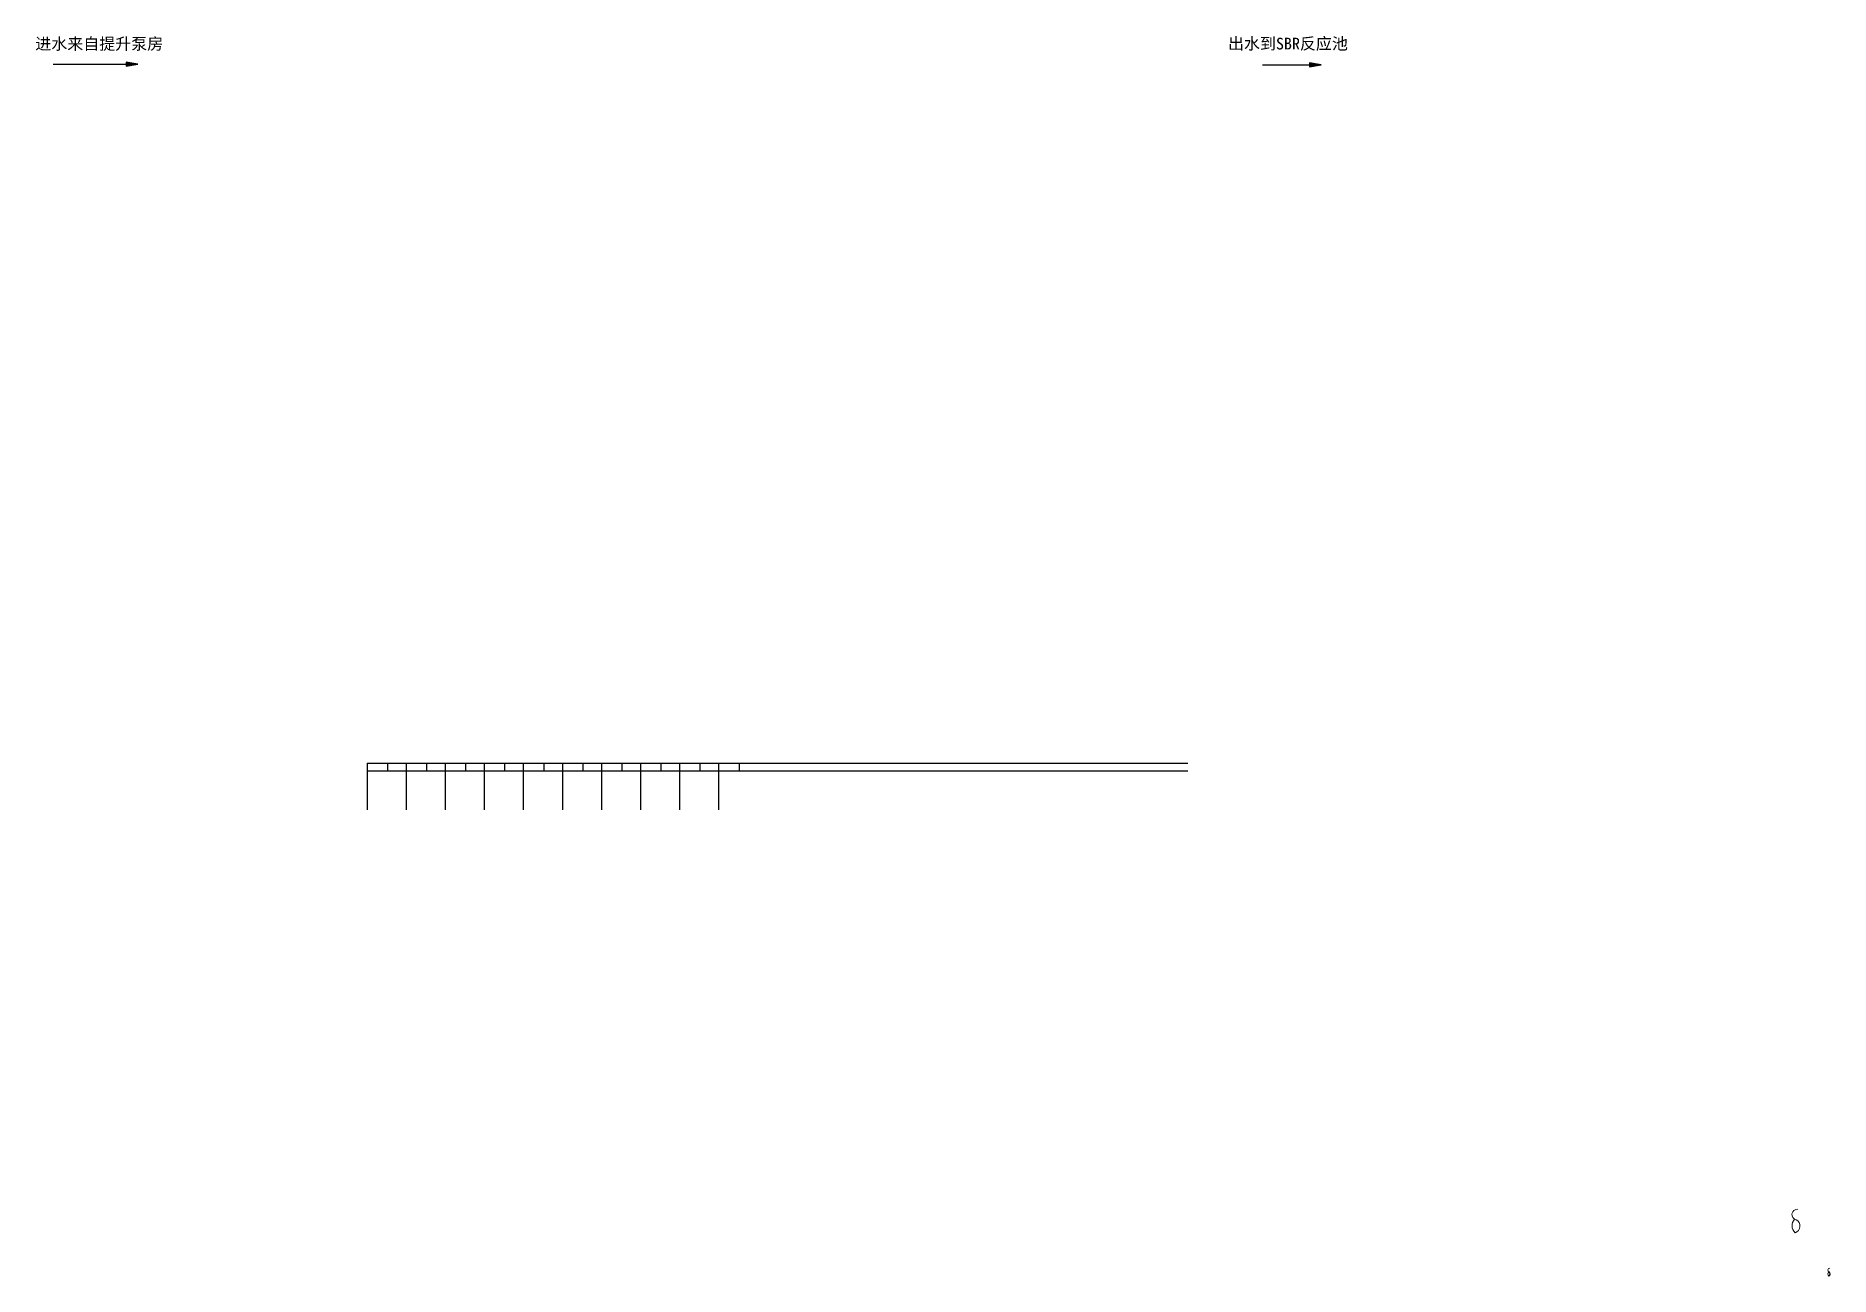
# Model space of a CAD drawing. Header units: millimetres. Extents: x -254 to 2257, y 114 to 1144.
# Drawn here: x -254.3 to 204.8, y 639 to 956.3 of the extents above; entities that cross this region are included whole.
import ezdxf

# ---------------------------------------------------------------- set-up
doc = ezdxf.new("R2010")
doc.units = ezdxf.units.MM
doc.layers.add('图层2', color=2, linetype='Continuous')
doc.styles.get("Standard").update_dxf_attribs({"font": 'txt', "bigfont": 'gbcbig.shx'})

msp = doc.modelspace()

# ---------------------------------------------------------------- texts
at = {"lineweight": -2, "char_height": 3, "attachment_point": 1}
for s, insert, width in [('{\\fFangSong|b1|i0|c134|p49;进水来自提升泵房}', (-254.4538, 955.80329), 37.9162731), ('{\\fFangSong|b1|i0|c134|p49;出水到SBR反应池}', (50.75119, 955.84536), 39.9924799)]:
    msp.add_mtext(s, dxfattribs=dict(at, insert=insert, width=width))

# ---------------------------------------------------------------- hatches: boundary and pattern name
at = {"lineweight": -2}
for points in [[(-231.19377, 948.58871), (-228.19377, 949.08871), (-231.19377, 949.58871)], [(71.58651, 948.42603), (74.58651, 948.92603), (71.58651, 949.42603)]]:
    msp.add_hatch(color=256, dxfattribs=at).paths.add_polyline_path(points)

# ---------------------------------------------------------------- linework, layer by layer
for p, q in [((-249.84631, 949.08871), (-231.19377, 949.08871)), ((-231.19377, 949.58871), (-231.19377, 948.58871)), ((-228.19377, 949.08871), (-231.19377, 949.58871)), ((-231.19377, 948.58871), (-228.19377, 949.08871)), ((59.54239, 948.92603), (71.58651, 948.92603)), ((71.58651, 949.42603), (71.58651, 948.42603)), ((74.58651, 948.92603), (71.58651, 949.42603)), ((71.58651, 948.42603), (74.58651, 948.92603)), ((-169.49582, 770.28345), (40.50418, 770.28345)), ((-169.49582, 770.28345), (-169.49582, 758.28345)), ((-169.49582, 768.28345), (40.50418, 768.28345)), ((-164.36013, 770.28345), (-164.36013, 768.28345)), ((-159.49582, 758.28345), (-159.49582, 770.28345)), ((-154.36013, 770.28345), (-154.36013, 768.28345)), ((-154.36013, 770.28345), (-154.36013, 768.28345)), ((-149.49582, 758.28345), (-149.49582, 770.28345)), ((-144.36013, 770.28345), (-144.36013, 768.28345)), ((-139.49582, 758.28345), (-139.49582, 770.28345)), ((-134.36013, 770.28345), (-134.36013, 768.28345)), ((-129.49582, 758.28345), (-129.49582, 770.28345)), ((-124.36013, 770.28345), (-124.36013, 768.28345)), ((-119.49582, 758.28345), (-119.49582, 770.28345)), ((-114.36013, 770.28345), (-114.36013, 768.28345)), ((-109.49582, 758.28345), (-109.49582, 770.28345)), ((-104.36013, 770.28345), (-104.36013, 768.28345)), ((-99.49582, 758.28345), (-99.49582, 770.28345)), ((-94.36013, 770.28345), (-94.36013, 768.28345)), ((-89.49582, 758.28345), (-89.49582, 770.28345)), ((-84.36013, 770.28345), (-84.36013, 768.28345)), ((-79.49582, 758.28345), (-79.49582, 770.28345)), ((-74.36013, 770.28345), (-74.36013, 768.28345))]:
    msp.add_line(p, q, dxfattribs=at)
at = {"color": 5, "lineweight": 0}
for centre, radius, start, end in [((196.42705, 654.74766), 1.36586, 84.9089109, 257.009705), ((197.5785, 651.89165), 2.47916, 137.6134, 226.0054018), ((195.35144, 651.81317), 1.77826, 286.4999627, 64.3921867)]:
    msp.add_arc(centre, radius, start, end, dxfattribs=at)
at = {"lineweight": 0}
for centre, radius, start, end in [((204.70744, 640.55119), 0.45481, 84.9089109, 257.009705), ((205.09085, 639.60019), 0.82552, 137.6134, 226.2166224)]:
    msp.add_arc(centre, radius, start, end, dxfattribs=at)
at = {"layer": '图层2', "color": 0}
msp.add_arc((204.12808, 639.58978), 0.70444, 303.7704323, 47.3653442, dxfattribs=at)

msp.set_redraw_order([(e.dxf.handle, doc.entitydb.next_handle()) for e in msp.query("TEXT MTEXT ATTDEF DIMENSION ARC_DIMENSION")])  # texts and dimensions are drawn at this point

doc.saveas('drawing.dxf')
